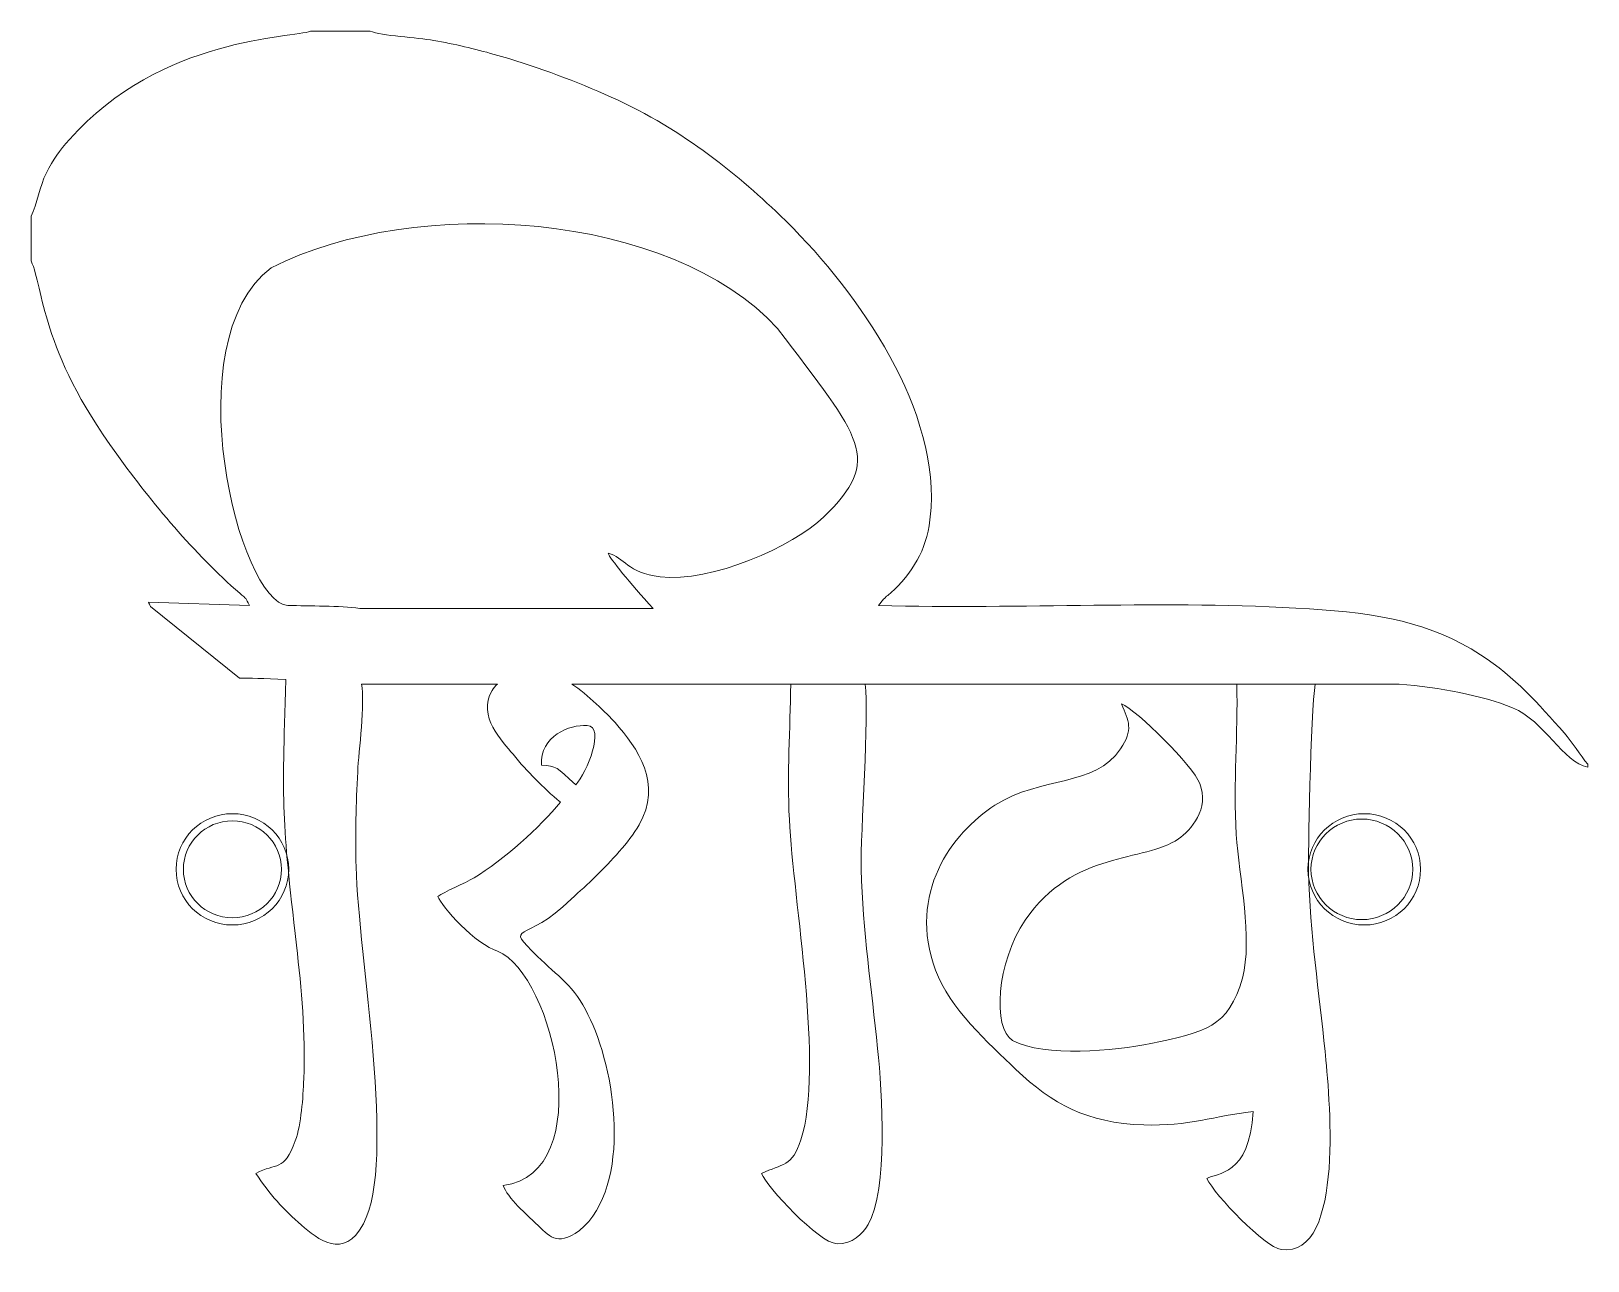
# Model space of a CAD drawing. Header units: millimetres. Extents: x 256 to 421, y 25 to 155.
import ezdxf

# ---------------------------------------------------------------- set-up
doc = ezdxf.new("R2010")
doc.units = ezdxf.units.MM
doc.header["$MEASUREMENT"] = 0
doc.layers.add('Layer 1', color=7, linetype='Continuous')

msp = doc.modelspace()

# ---------------------------------------------------------------- linework, layer by layer
at = {"layer": 'Layer 1', "color": 250, "lineweight": 9}
for points, knots in [([(401.404, 85.8986), (405.737, 85.507), (410.1356, 84.7257), (413.3992, 83.3891), (413.3992, 83.3891), (416.8296, 81.9842), (418.7349, 77.6041), (421.3991, 77.0797), (421.3991, 77.0797), (421.3991, 77.0797), (421.3991, 77.3928), (421.3991, 77.3928), (421.3991, 77.3928), (420.5791, 78.3398), (419.7249, 79.778), (418.9046, 80.697), (418.9046, 80.697), (416.065, 83.8783), (413.7725, 86.5585), (410.0145, 89.0076), (410.0145, 89.0076), (404.7694, 92.4259), (399.1675, 93.4234), (391.8652, 93.879), (391.8652, 93.879), (376.6649, 94.8272), (361.3385, 93.8218), (346.1714, 94.231), (346.1714, 94.231), (346.1714, 94.231), (346.7116, 94.905), (346.7116, 94.905), (346.7116, 94.905), (347.0697, 95.2839), (346.8937, 95.082), (347.2759, 95.4101), (347.2759, 95.4101), (347.7085, 95.7814), (347.8288, 95.8601), (348.2302, 96.2984), (348.2302, 96.2984), (350.4713, 98.7453), (351.536, 100.9174), (351.743, 104.6263), (351.743, 104.6263), (352.3745, 115.9399), (343.2734, 128.3991), (335.7187, 135.6215), (335.7187, 135.6215), (330.9057, 140.2228), (325.0388, 145.0461), (317.0922, 148.4834), (317.0922, 148.4834), (313.3496, 150.1023), (309.5805, 151.5329), (305.4174, 152.6938), (305.4174, 152.6938), (303.3206, 153.2785), (301.2143, 153.7876), (299.0133, 154.1724), (299.0133, 154.1724), (297.2958, 154.4726), (293.4213, 154.673), (292.2515, 155.1583), (292.2515, 155.1583), (292.2515, 155.1583), (285.9258, 155.1583), (285.9258, 155.1583), (285.9258, 155.1583), (284.1341, 154.4188), (270.1012, 154.6432), (260.3761, 143.6736), (260.3761, 143.6736), (259.2674, 142.423), (258.6676, 141.619), (257.892, 140.0698), (257.892, 140.0698), (257.2346, 138.7567), (256.9479, 136.8167), (256.2991, 135.5224), (256.2991, 135.5224), (256.2991, 135.5224), (256.2991, 130.7818), (256.2991, 130.7818), (256.2991, 130.7818), (257.6507, 127.7843), (257.2041, 121.5581), (265.3821, 110.2692), (265.3821, 110.2692), (269.1429, 105.0777), (273.5858, 99.7564), (278.4193, 95.5301), (278.4193, 95.5301), (279.1683, 94.8752), (279.045, 95.0978), (279.4461, 94.224), (279.4461, 94.224), (279.4461, 94.224), (268.7482, 94.5836), (268.7482, 94.5836), (268.7482, 94.5836), (268.8026, 94.4419), (268.87, 94.2949), (268.9486, 94.1435)], [0, 0, 0, 0, 0.03703704, 0.03703704, 0.03703704, 0.03703704, 0.07407407, 0.07407407, 0.07407407, 0.07407407, 0.11111111, 0.11111111, 0.11111111, 0.11111111, 0.14814815, 0.14814815, 0.14814815, 0.14814815, 0.18518519, 0.18518519, 0.18518519, 0.18518519, 0.22222222, 0.22222222, 0.22222222, 0.22222222, 0.25925926, 0.25925926, 0.25925926, 0.25925926, 0.2962963, 0.2962963, 0.2962963, 0.2962963, 0.33333333, 0.33333333, 0.33333333, 0.33333333, 0.37037037, 0.37037037, 0.37037037, 0.37037037, 0.40740741, 0.40740741, 0.40740741, 0.40740741, 0.44444444, 0.44444444, 0.44444444, 0.44444444, 0.48148148, 0.48148148, 0.48148148, 0.48148148, 0.51851852, 0.51851852, 0.51851852, 0.51851852, 0.55555556, 0.55555556, 0.55555556, 0.55555556, 0.59259259, 0.59259259, 0.59259259, 0.59259259, 0.62962963, 0.62962963, 0.62962963, 0.62962963, 0.66666667, 0.66666667, 0.66666667, 0.66666667, 0.7037037, 0.7037037, 0.7037037, 0.7037037, 0.74074074, 0.74074074, 0.74074074, 0.74074074, 0.77777778, 0.77777778, 0.77777778, 0.77777778, 0.81481481, 0.81481481, 0.81481481, 0.81481481, 0.85185185, 0.85185185, 0.85185185, 0.85185185, 0.88888889, 0.88888889, 0.88888889, 0.88888889, 0.92592593, 0.92592593, 0.92592593, 0.92592593, 1, 1, 1, 1]), ([(291.1582, 93.9213), (289.0379, 94.2339), (285.7962, 94.1475), (283.5358, 94.2444), (283.5358, 94.2444), (278.359, 94.4665), (271.4125, 122.2384), (281.758, 130.0656), (281.758, 130.0656), (297.1901, 137.8452), (324.0695, 136.0431), (335.4566, 123.6213), (335.4566, 123.6213), (344.3396, 111.8874), (346.691, 109.7899), (340.3684, 103.6372), (340.3684, 103.6372), (337.1561, 100.5113), (328.374, 96.6111), (323.0057, 97.27), (323.0057, 97.27), (319.5427, 97.695), (319.2067, 99.3356), (317.4992, 99.7802), (317.4992, 99.7802), (317.6686, 99.1982), (319.8201, 96.6157), (322.2606, 93.9213)], [0, 0, 0, 0, 0.125, 0.125, 0.125, 0.125, 0.25, 0.25, 0.25, 0.25, 0.375, 0.375, 0.375, 0.375, 0.5, 0.5, 0.5, 0.5, 0.625, 0.625, 0.625, 0.625, 0.75, 0.75, 0.75, 0.75, 1, 1, 1, 1]), ([(278.3967, 86.5324), (279.4658, 86.493), (280.9256, 86.5345), (283.3011, 86.3847), (283.3011, 86.3847), (282.8879, 72.5485), (282.8714, 71.9147), (284.4386, 58.1905), (284.4386, 58.1905), (284.9732, 53.5083), (285.4215, 48.845), (285.2197, 44.033), (285.2197, 44.033), (285.1354, 42.0216), (284.9408, 39.2103), (284.3171, 37.4628), (284.3171, 37.4628), (283.1046, 34.0654), (282.2884, 35.2049), (280.1402, 33.9792), (280.1402, 33.9792), (281.507, 31.8529), (283.1478, 30.0898), (284.9601, 28.5144), (284.9601, 28.5144), (286.6471, 27.048), (289.4583, 24.7159), (291.538, 28.6432), (291.538, 28.6432), (295.0855, 35.3422), (291.0084, 56.9807), (290.7593, 66.5191), (290.7593, 66.5191), (290.6711, 69.8942), (290.7627, 73.2189), (290.9312, 76.5795), (290.9312, 76.5795), (291.0452, 78.8528), (291.7292, 83.8806), (291.3375, 85.8986)], [0, 0, 0, 0, 0.09090909, 0.09090909, 0.09090909, 0.09090909, 0.18181818, 0.18181818, 0.18181818, 0.18181818, 0.27272727, 0.27272727, 0.27272727, 0.27272727, 0.36363636, 0.36363636, 0.36363636, 0.36363636, 0.45454545, 0.45454545, 0.45454545, 0.45454545, 0.54545455, 0.54545455, 0.54545455, 0.54545455, 0.63636364, 0.63636364, 0.63636364, 0.63636364, 0.72727273, 0.72727273, 0.72727273, 0.72727273, 0.81818182, 0.81818182, 0.81818182, 0.81818182, 1, 1, 1, 1]), ([(305.7475, 85.8986), (305.5213, 85.6943), (305.3291, 85.464), (305.1789, 85.2079), (305.1789, 85.2079), (303.5655, 82.4577), (306.2936, 79.8364), (307.4115, 78.4525), (307.4115, 78.4525), (308.9479, 76.5505), (310.5292, 74.9821), (312.4261, 73.3658), (312.4261, 73.3658), (310.3544, 70.7863), (306.2992, 67.1517), (303.2923, 65.3546), (303.2923, 65.3546), (302.3144, 64.7702), (300.0847, 63.8611), (299.4418, 63.373), (299.4418, 63.373), (299.772, 62.3592), (303.5286, 58.203), (305.7604, 57.5783), (305.7604, 57.5783), (311.8183, 55.0333), (316.4832, 33.9866), (306.3682, 32.7187), (306.3682, 32.7187), (306.7614, 31.4616), (308.995, 29.466), (309.8012, 28.7173), (309.8012, 28.7173), (311.2933, 27.3316), (311.9407, 26.1737), (314.4529, 27.9318), (314.4529, 27.9318), (320.1404, 32.6792), (318.2759, 45.179), (315.3559, 50.836), (315.3559, 50.836), (314.0058, 53.8282), (312.0768, 54.9391), (309.9932, 57.019), (309.9932, 57.019), (306.3153, 60.6915), (308.7182, 58.2566), (313.5891, 63.0833), (313.5891, 63.0833), (314.4722, 63.9585), (315.3291, 64.6343), (316.221, 65.5425), (316.221, 65.5425), (317.8204, 67.1713), (319.6349, 69.0072), (320.7807, 70.9826), (320.7807, 70.9826), (323.2614, 75.2594), (320.6258, 79.1402), (318.222, 81.8129), (318.222, 81.8129), (317.3621, 82.7689), (315.285, 84.8117), (313.6601, 85.8986)], [0, 0, 0, 0, 0.05882353, 0.05882353, 0.05882353, 0.05882353, 0.11764706, 0.11764706, 0.11764706, 0.11764706, 0.17647059, 0.17647059, 0.17647059, 0.17647059, 0.23529412, 0.23529412, 0.23529412, 0.23529412, 0.29411765, 0.29411765, 0.29411765, 0.29411765, 0.35294118, 0.35294118, 0.35294118, 0.35294118, 0.41176471, 0.41176471, 0.41176471, 0.41176471, 0.47058824, 0.47058824, 0.47058824, 0.47058824, 0.52941176, 0.52941176, 0.52941176, 0.52941176, 0.58823529, 0.58823529, 0.58823529, 0.58823529, 0.64705882, 0.64705882, 0.64705882, 0.64705882, 0.70588235, 0.70588235, 0.70588235, 0.70588235, 0.76470588, 0.76470588, 0.76470588, 0.76470588, 0.82352941, 0.82352941, 0.82352941, 0.82352941, 0.88235294, 0.88235294, 0.88235294, 0.88235294, 1, 1, 1, 1]), ([(336.8662, 85.8986), (336.7922, 81.0646), (336.4686, 76.452), (336.7105, 71.55), (336.7105, 71.55), (337.1427, 62.7896), (340.4165, 45.2815), (337.9382, 37.5465), (337.9382, 37.5465), (337.0272, 34.7032), (335.9743, 35.0413), (333.7579, 33.9792), (333.7579, 33.9792), (334.3173, 32.5938), (339.8011, 26.6126), (341.7664, 26.5385), (341.7664, 26.5385), (343.4275, 26.4758), (344.464, 27.5615), (345.0547, 28.5616), (345.0547, 28.5616), (347.2504, 32.2787), (346.546, 42.5115), (346.0736, 47.239), (346.0736, 47.239), (345.4308, 53.6716), (344.4935, 59.6663), (344.3324, 66.2584), (344.3324, 66.2584), (344.2387, 70.0923), (345.2077, 82.6885), (344.7407, 85.8986)], [0, 0, 0, 0, 0.11111111, 0.11111111, 0.11111111, 0.11111111, 0.22222222, 0.22222222, 0.22222222, 0.22222222, 0.33333333, 0.33333333, 0.33333333, 0.33333333, 0.44444444, 0.44444444, 0.44444444, 0.44444444, 0.55555556, 0.55555556, 0.55555556, 0.55555556, 0.66666667, 0.66666667, 0.66666667, 0.66666667, 0.77777778, 0.77777778, 0.77777778, 0.77777778, 1, 1, 1, 1]), ([(384.1663, 85.8986), (384.3041, 80.6239), (383.7809, 75.4399), (384.1171, 69.9549), (384.1171, 69.9549), (384.3954, 65.4137), (385.8959, 58.892), (384.7577, 54.7166), (384.7577, 54.7166), (383.3424, 49.5246), (380.7287, 48.9285), (375.0626, 47.7855), (375.0626, 47.7855), (371.1849, 47.0032), (363.8161, 46.2502), (360.3926, 48.1087), (360.3926, 48.1087), (358.2053, 49.2961), (358.7165, 56.4818), (361.7173, 60.8525), (361.7173, 60.8525), (366.8355, 68.307), (374.3674, 66.982), (377.97, 69.4659), (377.97, 69.4659), (379.2829, 70.3711), (381.3038, 72.6897), (380.2392, 75.3678), (380.2392, 75.3678), (379.5102, 77.2018), (373.6036, 83.159), (371.9295, 83.7885), (371.9295, 83.7885), (372.7366, 81.9643), (373.1925, 81.063), (371.8446, 79.0345), (371.8446, 79.0345), (369.0926, 74.8932), (363.4184, 76.2076), (358.5197, 73.0458), (358.5197, 73.0458), (353.8885, 70.0566), (349.2361, 63.7014), (352.2106, 55.542), (352.2106, 55.542), (353.6726, 51.5315), (357.8487, 47.7749), (360.7442, 45.024), (360.7442, 45.024), (364.6204, 41.3414), (368.2566, 39.3462), (374.3027, 39.1342), (374.3027, 39.1342), (379.0058, 38.9692), (381.8285, 40.0982), (385.8878, 40.5578), (385.8878, 40.5578), (385.5311, 33.6501), (381.9714, 34.0835), (381.0004, 33.4501), (381.0004, 33.4501), (381.8308, 31.6859), (387.1678, 26.1404), (388.8645, 25.9204), (388.8645, 25.9204), (395.7841, 25.0231), (393.9413, 42.7698), (393.5237, 46.9189), (393.5237, 46.9189), (392.891, 53.2057), (391.9469, 59.4438), (391.7664, 65.9936), (391.7664, 65.9936), (391.739, 66.9882), (391.9852, 83.043), (392.4902, 85.8986)], [0, 0, 0, 0, 0.05, 0.05, 0.05, 0.05, 0.1, 0.1, 0.1, 0.1, 0.15, 0.15, 0.15, 0.15, 0.2, 0.2, 0.2, 0.2, 0.25, 0.25, 0.25, 0.25, 0.3, 0.3, 0.3, 0.3, 0.35, 0.35, 0.35, 0.35, 0.4, 0.4, 0.4, 0.4, 0.45, 0.45, 0.45, 0.45, 0.5, 0.5, 0.5, 0.5, 0.55, 0.55, 0.55, 0.55, 0.6, 0.6, 0.6, 0.6, 0.65, 0.65, 0.65, 0.65, 0.7, 0.7, 0.7, 0.7, 0.75, 0.75, 0.75, 0.75, 0.8, 0.8, 0.8, 0.8, 0.85, 0.85, 0.85, 0.85, 0.9, 0.9, 0.9, 0.9, 1, 1, 1, 1]), ([(310.4297, 77.2911), (310.2649, 80.403), (313.4094, 81.6169), (315.2559, 81.5048), (315.2559, 81.5048), (317.2218, 81.3854), (315.2765, 76.5532), (314.0566, 75.2149), (314.0566, 75.2149), (311.9588, 77.1406), (312.0703, 77.1694), (310.4297, 77.2911)], [0, 0, 0, 0, 0.25, 0.25, 0.25, 0.25, 0.5, 0.5, 0.5, 0.5, 1, 1, 1, 1]), ([(283.6206, 66.248), (283.6206, 69.5087), (280.9461, 72.1521), (277.647, 72.1521), (277.647, 72.1521), (274.3479, 72.1521), (271.6734, 69.5088), (271.6734, 66.248), (271.6734, 66.248), (271.6734, 62.9873), (274.3479, 60.3439), (277.647, 60.3439), (277.647, 60.3439), (280.9461, 60.3439), (283.6206, 62.9872), (283.6206, 66.248)], [0, 0, 0, 0, 0.2, 0.2, 0.2, 0.2, 0.4, 0.4, 0.4, 0.4, 0.6, 0.6, 0.6, 0.6, 1, 1, 1, 1]), ([(283.6206, 66.248), (283.6206, 69.5087), (280.9461, 72.1521), (277.647, 72.1521), (277.647, 72.1521), (274.3479, 72.1521), (271.6734, 69.5088), (271.6734, 66.248), (271.6734, 66.248), (271.6734, 62.9873), (274.3479, 60.3439), (277.647, 60.3439), (277.647, 60.3439), (280.9461, 60.3439), (283.6206, 62.9872), (283.6206, 66.248)], [0, 0, 0, 0, 0.2, 0.2, 0.2, 0.2, 0.4, 0.4, 0.4, 0.4, 0.6, 0.6, 0.6, 0.6, 1, 1, 1, 1]), ([(283.6206, 66.248), (283.6206, 69.5087), (280.9461, 72.1521), (277.647, 72.1521), (277.647, 72.1521), (274.3479, 72.1521), (271.6734, 69.5088), (271.6734, 66.248), (271.6734, 66.248), (271.6734, 62.9873), (274.3479, 60.3439), (277.647, 60.3439), (277.647, 60.3439), (280.9461, 60.3439), (283.6206, 62.9872), (283.6206, 66.248)], [0, 0, 0, 0, 0.2, 0.2, 0.2, 0.2, 0.4, 0.4, 0.4, 0.4, 0.6, 0.6, 0.6, 0.6, 1, 1, 1, 1]), ([(283.6206, 66.248), (283.6206, 69.5087), (280.9461, 72.1521), (277.647, 72.1521), (277.647, 72.1521), (274.3479, 72.1521), (271.6734, 69.5088), (271.6734, 66.248), (271.6734, 66.248), (271.6734, 62.9873), (274.3479, 60.3439), (277.647, 60.3439), (277.647, 60.3439), (280.9461, 60.3439), (283.6206, 62.9872), (283.6206, 66.248)], [0, 0, 0, 0, 0.2, 0.2, 0.2, 0.2, 0.4, 0.4, 0.4, 0.4, 0.6, 0.6, 0.6, 0.6, 1, 1, 1, 1]), ([(283.6206, 66.248), (283.6206, 69.5087), (280.9461, 72.1521), (277.647, 72.1521), (277.647, 72.1521), (274.3479, 72.1521), (271.6734, 69.5088), (271.6734, 66.248), (271.6734, 66.248), (271.6734, 62.9873), (274.3479, 60.3439), (277.647, 60.3439), (277.647, 60.3439), (280.9461, 60.3439), (283.6206, 62.9872), (283.6206, 66.248)], [0, 0, 0, 0, 0.2, 0.2, 0.2, 0.2, 0.4, 0.4, 0.4, 0.4, 0.6, 0.6, 0.6, 0.6, 1, 1, 1, 1]), ([(283.6206, 66.248), (283.6206, 69.5087), (280.9461, 72.1521), (277.647, 72.1521), (277.647, 72.1521), (274.3479, 72.1521), (271.6734, 69.5088), (271.6734, 66.248), (271.6734, 66.248), (271.6734, 62.9873), (274.3479, 60.3439), (277.647, 60.3439), (277.647, 60.3439), (280.9461, 60.3439), (283.6206, 62.9872), (283.6206, 66.248)], [0, 0, 0, 0, 0.2, 0.2, 0.2, 0.2, 0.4, 0.4, 0.4, 0.4, 0.6, 0.6, 0.6, 0.6, 1, 1, 1, 1]), ([(283.6206, 66.248), (283.6206, 69.5087), (280.9461, 72.1521), (277.647, 72.1521), (277.647, 72.1521), (274.3479, 72.1521), (271.6734, 69.5088), (271.6734, 66.248), (271.6734, 66.248), (271.6734, 62.9873), (274.3479, 60.3439), (277.647, 60.3439), (277.647, 60.3439), (280.9461, 60.3439), (283.6206, 62.9872), (283.6206, 66.248)], [0, 0, 0, 0, 0.2, 0.2, 0.2, 0.2, 0.4, 0.4, 0.4, 0.4, 0.6, 0.6, 0.6, 0.6, 1, 1, 1, 1]), ([(283.6206, 66.248), (283.6206, 69.5087), (280.9461, 72.1521), (277.647, 72.1521), (277.647, 72.1521), (274.3479, 72.1521), (271.6734, 69.5088), (271.6734, 66.248), (271.6734, 66.248), (271.6734, 62.9873), (274.3479, 60.3439), (277.647, 60.3439), (277.647, 60.3439), (280.9461, 60.3439), (283.6206, 62.9872), (283.6206, 66.248)], [0, 0, 0, 0, 0.2, 0.2, 0.2, 0.2, 0.4, 0.4, 0.4, 0.4, 0.6, 0.6, 0.6, 0.6, 1, 1, 1, 1]), ([(283.6206, 66.248), (283.6206, 69.5087), (280.9461, 72.1521), (277.647, 72.1521), (277.647, 72.1521), (274.3479, 72.1521), (271.6734, 69.5088), (271.6734, 66.248), (271.6734, 66.248), (271.6734, 62.9873), (274.3479, 60.3439), (277.647, 60.3439), (277.647, 60.3439), (280.9461, 60.3439), (283.6206, 62.9872), (283.6206, 66.248)], [0, 0, 0, 0, 0.2, 0.2, 0.2, 0.2, 0.4, 0.4, 0.4, 0.4, 0.6, 0.6, 0.6, 0.6, 1, 1, 1, 1]), ([(283.6206, 66.248), (283.6206, 69.5087), (280.9461, 72.1521), (277.647, 72.1521), (277.647, 72.1521), (274.3479, 72.1521), (271.6734, 69.5088), (271.6734, 66.248), (271.6734, 66.248), (271.6734, 62.9873), (274.3479, 60.3439), (277.647, 60.3439), (277.647, 60.3439), (280.9461, 60.3439), (283.6206, 62.9872), (283.6206, 66.248)], [0, 0, 0, 0, 0.2, 0.2, 0.2, 0.2, 0.4, 0.4, 0.4, 0.4, 0.6, 0.6, 0.6, 0.6, 1, 1, 1, 1]), ([(283.6206, 66.248), (283.6206, 69.5087), (280.9461, 72.1521), (277.647, 72.1521), (277.647, 72.1521), (274.3479, 72.1521), (271.6734, 69.5088), (271.6734, 66.248), (271.6734, 66.248), (271.6734, 62.9873), (274.3479, 60.3439), (277.647, 60.3439), (277.647, 60.3439), (280.9461, 60.3439), (283.6206, 62.9872), (283.6206, 66.248)], [0, 0, 0, 0, 0.2, 0.2, 0.2, 0.2, 0.4, 0.4, 0.4, 0.4, 0.6, 0.6, 0.6, 0.6, 1, 1, 1, 1]), ([(283.6206, 66.248), (283.6206, 69.5087), (280.9461, 72.1521), (277.647, 72.1521), (277.647, 72.1521), (274.3479, 72.1521), (271.6734, 69.5088), (271.6734, 66.248), (271.6734, 66.248), (271.6734, 62.9873), (274.3479, 60.3439), (277.647, 60.3439), (277.647, 60.3439), (280.9461, 60.3439), (283.6206, 62.9872), (283.6206, 66.248)], [0, 0, 0, 0, 0.2, 0.2, 0.2, 0.2, 0.4, 0.4, 0.4, 0.4, 0.6, 0.6, 0.6, 0.6, 1, 1, 1, 1]), ([(283.6206, 66.248), (283.6206, 69.5087), (280.9461, 72.1521), (277.647, 72.1521), (277.647, 72.1521), (274.3479, 72.1521), (271.6734, 69.5087), (271.6734, 66.248), (271.6734, 66.248), (271.6734, 62.9873), (274.3479, 60.3439), (277.647, 60.3439), (277.647, 60.3439), (280.9461, 60.3439), (283.6206, 62.9872), (283.6206, 66.248)], [0, 0, 0, 0, 0.2, 0.2, 0.2, 0.2, 0.4, 0.4, 0.4, 0.4, 0.6, 0.6, 0.6, 0.6, 1, 1, 1, 1]), ([(283.6206, 66.248), (283.6206, 69.5087), (280.9461, 72.1521), (277.647, 72.1521), (277.647, 72.1521), (274.3479, 72.1521), (271.6734, 69.5087), (271.6734, 66.248), (271.6734, 66.248), (271.6734, 62.9873), (274.3479, 60.3439), (277.647, 60.3439), (277.647, 60.3439), (280.9461, 60.3439), (283.6206, 62.9872), (283.6206, 66.248)], [0, 0, 0, 0, 0.2, 0.2, 0.2, 0.2, 0.4, 0.4, 0.4, 0.4, 0.6, 0.6, 0.6, 0.6, 1, 1, 1, 1]), ([(283.6206, 66.248), (283.6206, 69.5087), (280.9461, 72.1521), (277.647, 72.1521), (277.647, 72.1521), (274.3479, 72.1521), (271.6734, 69.5087), (271.6734, 66.248), (271.6734, 66.248), (271.6734, 62.9873), (274.3479, 60.3439), (277.647, 60.3439), (277.647, 60.3439), (280.9461, 60.3439), (283.6206, 62.9872), (283.6206, 66.248)], [0, 0, 0, 0, 0.2, 0.2, 0.2, 0.2, 0.4, 0.4, 0.4, 0.4, 0.6, 0.6, 0.6, 0.6, 1, 1, 1, 1]), ([(283.6206, 66.248), (283.6206, 69.5087), (280.9461, 72.1521), (277.647, 72.1521), (277.647, 72.1521), (274.3479, 72.1521), (271.6734, 69.5087), (271.6734, 66.248), (271.6734, 66.248), (271.6734, 62.9873), (274.3479, 60.3439), (277.647, 60.3439), (277.647, 60.3439), (280.9461, 60.3439), (283.6206, 62.9872), (283.6206, 66.248)], [0, 0, 0, 0, 0.2, 0.2, 0.2, 0.2, 0.4, 0.4, 0.4, 0.4, 0.6, 0.6, 0.6, 0.6, 1, 1, 1, 1]), ([(283.6206, 66.248), (283.6206, 69.5087), (280.9461, 72.1521), (277.647, 72.1521), (277.647, 72.1521), (274.3479, 72.1521), (271.6734, 69.5087), (271.6734, 66.248), (271.6734, 66.248), (271.6734, 62.9873), (274.3479, 60.3439), (277.647, 60.3439), (277.647, 60.3439), (280.9461, 60.3439), (283.6206, 62.9872), (283.6206, 66.248)], [0, 0, 0, 0, 0.2, 0.2, 0.2, 0.2, 0.4, 0.4, 0.4, 0.4, 0.6, 0.6, 0.6, 0.6, 1, 1, 1, 1]), ([(283.6206, 66.248), (283.6206, 69.5087), (280.9461, 72.1521), (277.647, 72.1521), (277.647, 72.1521), (274.3479, 72.1521), (271.6734, 69.5087), (271.6734, 66.248), (271.6734, 66.248), (271.6734, 62.9873), (274.3479, 60.3439), (277.647, 60.3439), (277.647, 60.3439), (280.9461, 60.3439), (283.6206, 62.9872), (283.6206, 66.248)], [0, 0, 0, 0, 0.2, 0.2, 0.2, 0.2, 0.4, 0.4, 0.4, 0.4, 0.6, 0.6, 0.6, 0.6, 1, 1, 1, 1]), ([(283.6206, 66.248), (283.6206, 69.5087), (280.9461, 72.1521), (277.647, 72.1521), (277.647, 72.1521), (274.3479, 72.1521), (271.6734, 69.5087), (271.6734, 66.248), (271.6734, 66.248), (271.6734, 62.9873), (274.3479, 60.3439), (277.647, 60.3439), (277.647, 60.3439), (280.9461, 60.3439), (283.6206, 62.9872), (283.6206, 66.248)], [0, 0, 0, 0, 0.2, 0.2, 0.2, 0.2, 0.4, 0.4, 0.4, 0.4, 0.6, 0.6, 0.6, 0.6, 1, 1, 1, 1]), ([(283.6206, 66.248), (283.6206, 69.5087), (280.9461, 72.1521), (277.647, 72.1521), (277.647, 72.1521), (274.3479, 72.1521), (271.6734, 69.5087), (271.6734, 66.248), (271.6734, 66.248), (271.6734, 62.9873), (274.3479, 60.3439), (277.647, 60.3439), (277.647, 60.3439), (280.9461, 60.3439), (283.6206, 62.9872), (283.6206, 66.248)], [0, 0, 0, 0, 0.2, 0.2, 0.2, 0.2, 0.4, 0.4, 0.4, 0.4, 0.6, 0.6, 0.6, 0.6, 1, 1, 1, 1]), ([(283.6206, 66.248), (283.6206, 69.5087), (280.9461, 72.1521), (277.647, 72.1521), (277.647, 72.1521), (274.3479, 72.1521), (271.6734, 69.5087), (271.6734, 66.248), (271.6734, 66.248), (271.6734, 62.9873), (274.3479, 60.3439), (277.647, 60.3439), (277.647, 60.3439), (280.9461, 60.3439), (283.6206, 62.9872), (283.6206, 66.248)], [0, 0, 0, 0, 0.2, 0.2, 0.2, 0.2, 0.4, 0.4, 0.4, 0.4, 0.6, 0.6, 0.6, 0.6, 1, 1, 1, 1]), ([(282.85, 66.248), (282.85, 69.0881), (280.5205, 71.3905), (277.647, 71.3905), (277.647, 71.3905), (274.7735, 71.3905), (272.444, 69.0881), (272.444, 66.248), (272.444, 66.248), (272.444, 63.4079), (274.7734, 61.1055), (277.647, 61.1055), (277.647, 61.1055), (280.5205, 61.1055), (282.85, 63.4079), (282.85, 66.248)], [0, 0, 0, 0, 0.2, 0.2, 0.2, 0.2, 0.4, 0.4, 0.4, 0.4, 0.6, 0.6, 0.6, 0.6, 1, 1, 1, 1]), ([(282.85, 66.248), (282.85, 69.0881), (280.5205, 71.3905), (277.647, 71.3905), (277.647, 71.3905), (274.7735, 71.3905), (272.444, 69.0881), (272.444, 66.248), (272.444, 66.248), (272.444, 63.4079), (274.7734, 61.1055), (277.647, 61.1055), (277.647, 61.1055), (280.5205, 61.1055), (282.85, 63.4079), (282.85, 66.248)], [0, 0, 0, 0, 0.2, 0.2, 0.2, 0.2, 0.4, 0.4, 0.4, 0.4, 0.6, 0.6, 0.6, 0.6, 1, 1, 1, 1]), ([(282.85, 66.248), (282.85, 69.0881), (280.5205, 71.3905), (277.647, 71.3905), (277.647, 71.3905), (274.7735, 71.3905), (272.444, 69.0881), (272.444, 66.248), (272.444, 66.248), (272.444, 63.4079), (274.7734, 61.1055), (277.647, 61.1055), (277.647, 61.1055), (280.5205, 61.1055), (282.85, 63.4079), (282.85, 66.248)], [0, 0, 0, 0, 0.2, 0.2, 0.2, 0.2, 0.4, 0.4, 0.4, 0.4, 0.6, 0.6, 0.6, 0.6, 1, 1, 1, 1]), ([(282.85, 66.248), (282.85, 69.0881), (280.5205, 71.3905), (277.647, 71.3905), (277.647, 71.3905), (274.7735, 71.3905), (272.444, 69.0881), (272.444, 66.248), (272.444, 66.248), (272.444, 63.4079), (274.7734, 61.1055), (277.647, 61.1055), (277.647, 61.1055), (280.5205, 61.1055), (282.85, 63.4079), (282.85, 66.248)], [0, 0, 0, 0, 0.2, 0.2, 0.2, 0.2, 0.4, 0.4, 0.4, 0.4, 0.6, 0.6, 0.6, 0.6, 1, 1, 1, 1]), ([(282.85, 66.248), (282.85, 69.0881), (280.5205, 71.3905), (277.647, 71.3905), (277.647, 71.3905), (274.7735, 71.3905), (272.444, 69.0881), (272.444, 66.248), (272.444, 66.248), (272.444, 63.4079), (274.7734, 61.1055), (277.647, 61.1055), (277.647, 61.1055), (280.5205, 61.1055), (282.85, 63.4079), (282.85, 66.248)], [0, 0, 0, 0, 0.2, 0.2, 0.2, 0.2, 0.4, 0.4, 0.4, 0.4, 0.6, 0.6, 0.6, 0.6, 1, 1, 1, 1]), ([(282.85, 66.248), (282.85, 69.0881), (280.5205, 71.3905), (277.647, 71.3905), (277.647, 71.3905), (274.7735, 71.3905), (272.444, 69.0881), (272.444, 66.248), (272.444, 66.248), (272.444, 63.4079), (274.7734, 61.1055), (277.647, 61.1055), (277.647, 61.1055), (280.5205, 61.1055), (282.85, 63.4079), (282.85, 66.248)], [0, 0, 0, 0, 0.2, 0.2, 0.2, 0.2, 0.4, 0.4, 0.4, 0.4, 0.6, 0.6, 0.6, 0.6, 1, 1, 1, 1]), ([(282.85, 66.248), (282.85, 69.0881), (280.5205, 71.3905), (277.647, 71.3905), (277.647, 71.3905), (274.7735, 71.3905), (272.444, 69.0881), (272.444, 66.248), (272.444, 66.248), (272.444, 63.4079), (274.7734, 61.1055), (277.647, 61.1055), (277.647, 61.1055), (280.5205, 61.1055), (282.85, 63.4079), (282.85, 66.248)], [0, 0, 0, 0, 0.2, 0.2, 0.2, 0.2, 0.4, 0.4, 0.4, 0.4, 0.6, 0.6, 0.6, 0.6, 1, 1, 1, 1]), ([(282.85, 66.248), (282.85, 69.0881), (280.5205, 71.3905), (277.647, 71.3905), (277.647, 71.3905), (274.7735, 71.3905), (272.444, 69.0881), (272.444, 66.248), (272.444, 66.248), (272.444, 63.4079), (274.7734, 61.1055), (277.647, 61.1055), (277.647, 61.1055), (280.5205, 61.1055), (282.85, 63.4079), (282.85, 66.248)], [0, 0, 0, 0, 0.2, 0.2, 0.2, 0.2, 0.4, 0.4, 0.4, 0.4, 0.6, 0.6, 0.6, 0.6, 1, 1, 1, 1]), ([(282.85, 66.248), (282.85, 69.0881), (280.5205, 71.3905), (277.647, 71.3905), (277.647, 71.3905), (274.7735, 71.3905), (272.444, 69.0881), (272.444, 66.248), (272.444, 66.248), (272.444, 63.4079), (274.7734, 61.1055), (277.647, 61.1055), (277.647, 61.1055), (280.5205, 61.1055), (282.85, 63.4079), (282.85, 66.248)], [0, 0, 0, 0, 0.2, 0.2, 0.2, 0.2, 0.4, 0.4, 0.4, 0.4, 0.6, 0.6, 0.6, 0.6, 1, 1, 1, 1]), ([(282.85, 66.248), (282.85, 69.0881), (280.5205, 71.3905), (277.647, 71.3905), (277.647, 71.3905), (274.7735, 71.3905), (272.444, 69.0881), (272.444, 66.248), (272.444, 66.248), (272.444, 63.4079), (274.7734, 61.1055), (277.647, 61.1055), (277.647, 61.1055), (280.5205, 61.1055), (282.85, 63.4079), (282.85, 66.248)], [0, 0, 0, 0, 0.2, 0.2, 0.2, 0.2, 0.4, 0.4, 0.4, 0.4, 0.6, 0.6, 0.6, 0.6, 1, 1, 1, 1]), ([(282.85, 66.248), (282.85, 69.0881), (280.5205, 71.3905), (277.647, 71.3905), (277.647, 71.3905), (274.7735, 71.3905), (272.444, 69.0881), (272.444, 66.248), (272.444, 66.248), (272.444, 63.4079), (274.7734, 61.1055), (277.647, 61.1055), (277.647, 61.1055), (280.5205, 61.1055), (282.85, 63.4079), (282.85, 66.248)], [0, 0, 0, 0, 0.2, 0.2, 0.2, 0.2, 0.4, 0.4, 0.4, 0.4, 0.6, 0.6, 0.6, 0.6, 1, 1, 1, 1]), ([(282.85, 66.248), (282.85, 69.0881), (280.5205, 71.3905), (277.647, 71.3905), (277.647, 71.3905), (274.7735, 71.3905), (272.444, 69.0881), (272.444, 66.248), (272.444, 66.248), (272.444, 63.4079), (274.7734, 61.1055), (277.647, 61.1055), (277.647, 61.1055), (280.5205, 61.1055), (282.85, 63.4079), (282.85, 66.248)], [0, 0, 0, 0, 0.2, 0.2, 0.2, 0.2, 0.4, 0.4, 0.4, 0.4, 0.6, 0.6, 0.6, 0.6, 1, 1, 1, 1]), ([(282.85, 66.248), (282.85, 69.0881), (280.5205, 71.3905), (277.647, 71.3905), (277.647, 71.3905), (274.7735, 71.3905), (272.444, 69.0881), (272.444, 66.248), (272.444, 66.248), (272.444, 63.4079), (274.7734, 61.1055), (277.647, 61.1055), (277.647, 61.1055), (280.5205, 61.1055), (282.85, 63.4079), (282.85, 66.248)], [0, 0, 0, 0, 0.2, 0.2, 0.2, 0.2, 0.4, 0.4, 0.4, 0.4, 0.6, 0.6, 0.6, 0.6, 1, 1, 1, 1]), ([(282.85, 66.248), (282.85, 69.0881), (280.5205, 71.3905), (277.647, 71.3905), (277.647, 71.3905), (274.7735, 71.3905), (272.444, 69.0881), (272.444, 66.248), (272.444, 66.248), (272.444, 63.4079), (274.7734, 61.1055), (277.647, 61.1055), (277.647, 61.1055), (280.5205, 61.1055), (282.85, 63.4079), (282.85, 66.248)], [0, 0, 0, 0, 0.2, 0.2, 0.2, 0.2, 0.4, 0.4, 0.4, 0.4, 0.6, 0.6, 0.6, 0.6, 1, 1, 1, 1]), ([(282.85, 66.248), (282.85, 69.0881), (280.5205, 71.3905), (277.647, 71.3905), (277.647, 71.3905), (274.7735, 71.3905), (272.444, 69.0881), (272.444, 66.248), (272.444, 66.248), (272.444, 63.4079), (274.7734, 61.1055), (277.647, 61.1055), (277.647, 61.1055), (280.5205, 61.1055), (282.85, 63.4079), (282.85, 66.248)], [0, 0, 0, 0, 0.2, 0.2, 0.2, 0.2, 0.4, 0.4, 0.4, 0.4, 0.6, 0.6, 0.6, 0.6, 1, 1, 1, 1]), ([(282.85, 66.248), (282.85, 69.0881), (280.5205, 71.3905), (277.647, 71.3905), (277.647, 71.3905), (274.7735, 71.3905), (272.444, 69.0881), (272.444, 66.248), (272.444, 66.248), (272.444, 63.4079), (274.7734, 61.1055), (277.647, 61.1055), (277.647, 61.1055), (280.5205, 61.1055), (282.85, 63.4079), (282.85, 66.248)], [0, 0, 0, 0, 0.2, 0.2, 0.2, 0.2, 0.4, 0.4, 0.4, 0.4, 0.6, 0.6, 0.6, 0.6, 1, 1, 1, 1]), ([(282.85, 66.248), (282.85, 69.0881), (280.5205, 71.3905), (277.647, 71.3905), (277.647, 71.3905), (274.7735, 71.3905), (272.444, 69.0881), (272.444, 66.248), (272.444, 66.248), (272.444, 63.4079), (274.7734, 61.1055), (277.647, 61.1055), (277.647, 61.1055), (280.5205, 61.1055), (282.85, 63.4079), (282.85, 66.248)], [0, 0, 0, 0, 0.2, 0.2, 0.2, 0.2, 0.4, 0.4, 0.4, 0.4, 0.6, 0.6, 0.6, 0.6, 1, 1, 1, 1]), ([(282.85, 66.248), (282.85, 69.0881), (280.5205, 71.3905), (277.647, 71.3905), (277.647, 71.3905), (274.7735, 71.3905), (272.444, 69.0881), (272.444, 66.248), (272.444, 66.248), (272.444, 63.4079), (274.7734, 61.1055), (277.647, 61.1055), (277.647, 61.1055), (280.5205, 61.1055), (282.85, 63.4079), (282.85, 66.248)], [0, 0, 0, 0, 0.2, 0.2, 0.2, 0.2, 0.4, 0.4, 0.4, 0.4, 0.6, 0.6, 0.6, 0.6, 1, 1, 1, 1]), ([(282.85, 66.248), (282.85, 69.0881), (280.5205, 71.3905), (277.647, 71.3905), (277.647, 71.3905), (274.7735, 71.3905), (272.444, 69.0881), (272.444, 66.248), (272.444, 66.248), (272.444, 63.4079), (274.7734, 61.1055), (277.647, 61.1055), (277.647, 61.1055), (280.5205, 61.1055), (282.85, 63.4079), (282.85, 66.248)], [0, 0, 0, 0, 0.2, 0.2, 0.2, 0.2, 0.4, 0.4, 0.4, 0.4, 0.6, 0.6, 0.6, 0.6, 1, 1, 1, 1]), ([(282.85, 66.248), (282.85, 69.0881), (280.5205, 71.3905), (277.647, 71.3905), (277.647, 71.3905), (274.7735, 71.3905), (272.444, 69.0881), (272.444, 66.248), (272.444, 66.248), (272.444, 63.4079), (274.7734, 61.1055), (277.647, 61.1055), (277.647, 61.1055), (280.5205, 61.1055), (282.85, 63.4079), (282.85, 66.248)], [0, 0, 0, 0, 0.2, 0.2, 0.2, 0.2, 0.4, 0.4, 0.4, 0.4, 0.6, 0.6, 0.6, 0.6, 1, 1, 1, 1]), ([(282.85, 66.248), (282.85, 69.0881), (280.5205, 71.3905), (277.647, 71.3905), (277.647, 71.3905), (274.7735, 71.3905), (272.444, 69.0881), (272.444, 66.248), (272.444, 66.248), (272.444, 63.4079), (274.7734, 61.1055), (277.647, 61.1055), (277.647, 61.1055), (280.5205, 61.1055), (282.85, 63.4079), (282.85, 66.248)], [0, 0, 0, 0, 0.2, 0.2, 0.2, 0.2, 0.4, 0.4, 0.4, 0.4, 0.6, 0.6, 0.6, 0.6, 1, 1, 1, 1]), ([(403.657, 66.248), (403.657, 69.5087), (400.9825, 72.1521), (397.6834, 72.1521), (397.6834, 72.1521), (394.3843, 72.1521), (391.7098, 69.5088), (391.7098, 66.248), (391.7098, 66.248), (391.7098, 62.9873), (394.3843, 60.3439), (397.6834, 60.3439), (397.6834, 60.3439), (400.9825, 60.3439), (403.657, 62.9872), (403.657, 66.248)], [0, 0, 0, 0, 0.2, 0.2, 0.2, 0.2, 0.4, 0.4, 0.4, 0.4, 0.6, 0.6, 0.6, 0.6, 1, 1, 1, 1]), ([(403.657, 66.248), (403.657, 69.5087), (400.9825, 72.1521), (397.6834, 72.1521), (397.6834, 72.1521), (394.3843, 72.1521), (391.7098, 69.5088), (391.7098, 66.248), (391.7098, 66.248), (391.7098, 62.9873), (394.3843, 60.3439), (397.6834, 60.3439), (397.6834, 60.3439), (400.9825, 60.3439), (403.657, 62.9872), (403.657, 66.248)], [0, 0, 0, 0, 0.2, 0.2, 0.2, 0.2, 0.4, 0.4, 0.4, 0.4, 0.6, 0.6, 0.6, 0.6, 1, 1, 1, 1]), ([(403.657, 66.248), (403.657, 69.5087), (400.9825, 72.1521), (397.6834, 72.1521), (397.6834, 72.1521), (394.3843, 72.1521), (391.7098, 69.5088), (391.7098, 66.248), (391.7098, 66.248), (391.7098, 62.9873), (394.3843, 60.3439), (397.6834, 60.3439), (397.6834, 60.3439), (400.9825, 60.3439), (403.657, 62.9872), (403.657, 66.248)], [0, 0, 0, 0, 0.2, 0.2, 0.2, 0.2, 0.4, 0.4, 0.4, 0.4, 0.6, 0.6, 0.6, 0.6, 1, 1, 1, 1]), ([(403.657, 66.248), (403.657, 69.5087), (400.9825, 72.1521), (397.6834, 72.1521), (397.6834, 72.1521), (394.3843, 72.1521), (391.7098, 69.5088), (391.7098, 66.248), (391.7098, 66.248), (391.7098, 62.9873), (394.3843, 60.3439), (397.6834, 60.3439), (397.6834, 60.3439), (400.9825, 60.3439), (403.657, 62.9872), (403.657, 66.248)], [0, 0, 0, 0, 0.2, 0.2, 0.2, 0.2, 0.4, 0.4, 0.4, 0.4, 0.6, 0.6, 0.6, 0.6, 1, 1, 1, 1]), ([(403.657, 66.248), (403.657, 69.5087), (400.9825, 72.1521), (397.6834, 72.1521), (397.6834, 72.1521), (394.3843, 72.1521), (391.7098, 69.5088), (391.7098, 66.248), (391.7098, 66.248), (391.7098, 62.9873), (394.3843, 60.3439), (397.6834, 60.3439), (397.6834, 60.3439), (400.9825, 60.3439), (403.657, 62.9872), (403.657, 66.248)], [0, 0, 0, 0, 0.2, 0.2, 0.2, 0.2, 0.4, 0.4, 0.4, 0.4, 0.6, 0.6, 0.6, 0.6, 1, 1, 1, 1]), ([(403.657, 66.248), (403.657, 69.5087), (400.9825, 72.1521), (397.6834, 72.1521), (397.6834, 72.1521), (394.3843, 72.1521), (391.7098, 69.5088), (391.7098, 66.248), (391.7098, 66.248), (391.7098, 62.9873), (394.3843, 60.3439), (397.6834, 60.3439), (397.6834, 60.3439), (400.9825, 60.3439), (403.657, 62.9872), (403.657, 66.248)], [0, 0, 0, 0, 0.2, 0.2, 0.2, 0.2, 0.4, 0.4, 0.4, 0.4, 0.6, 0.6, 0.6, 0.6, 1, 1, 1, 1]), ([(403.657, 66.248), (403.657, 69.5087), (400.9825, 72.1521), (397.6834, 72.1521), (397.6834, 72.1521), (394.3843, 72.1521), (391.7098, 69.5088), (391.7098, 66.248), (391.7098, 66.248), (391.7098, 62.9873), (394.3843, 60.3439), (397.6834, 60.3439), (397.6834, 60.3439), (400.9825, 60.3439), (403.657, 62.9872), (403.657, 66.248)], [0, 0, 0, 0, 0.2, 0.2, 0.2, 0.2, 0.4, 0.4, 0.4, 0.4, 0.6, 0.6, 0.6, 0.6, 1, 1, 1, 1]), ([(403.657, 66.248), (403.657, 69.5087), (400.9825, 72.1521), (397.6834, 72.1521), (397.6834, 72.1521), (394.3843, 72.1521), (391.7098, 69.5088), (391.7098, 66.248), (391.7098, 66.248), (391.7098, 62.9873), (394.3843, 60.3439), (397.6834, 60.3439), (397.6834, 60.3439), (400.9825, 60.3439), (403.657, 62.9872), (403.657, 66.248)], [0, 0, 0, 0, 0.2, 0.2, 0.2, 0.2, 0.4, 0.4, 0.4, 0.4, 0.6, 0.6, 0.6, 0.6, 1, 1, 1, 1]), ([(403.657, 66.248), (403.657, 69.5087), (400.9825, 72.1521), (397.6834, 72.1521), (397.6834, 72.1521), (394.3843, 72.1521), (391.7098, 69.5088), (391.7098, 66.248), (391.7098, 66.248), (391.7098, 62.9873), (394.3843, 60.3439), (397.6834, 60.3439), (397.6834, 60.3439), (400.9825, 60.3439), (403.657, 62.9872), (403.657, 66.248)], [0, 0, 0, 0, 0.2, 0.2, 0.2, 0.2, 0.4, 0.4, 0.4, 0.4, 0.6, 0.6, 0.6, 0.6, 1, 1, 1, 1]), ([(403.657, 66.248), (403.657, 69.5087), (400.9825, 72.1521), (397.6834, 72.1521), (397.6834, 72.1521), (394.3843, 72.1521), (391.7098, 69.5088), (391.7098, 66.248), (391.7098, 66.248), (391.7098, 62.9873), (394.3843, 60.3439), (397.6834, 60.3439), (397.6834, 60.3439), (400.9825, 60.3439), (403.657, 62.9872), (403.657, 66.248)], [0, 0, 0, 0, 0.2, 0.2, 0.2, 0.2, 0.4, 0.4, 0.4, 0.4, 0.6, 0.6, 0.6, 0.6, 1, 1, 1, 1]), ([(403.657, 66.248), (403.657, 69.5087), (400.9825, 72.1521), (397.6834, 72.1521), (397.6834, 72.1521), (394.3843, 72.1521), (391.7098, 69.5088), (391.7098, 66.248), (391.7098, 66.248), (391.7098, 62.9873), (394.3843, 60.3439), (397.6834, 60.3439), (397.6834, 60.3439), (400.9825, 60.3439), (403.657, 62.9872), (403.657, 66.248)], [0, 0, 0, 0, 0.2, 0.2, 0.2, 0.2, 0.4, 0.4, 0.4, 0.4, 0.6, 0.6, 0.6, 0.6, 1, 1, 1, 1]), ([(403.657, 66.248), (403.657, 69.5087), (400.9825, 72.1521), (397.6834, 72.1521), (397.6834, 72.1521), (394.3843, 72.1521), (391.7098, 69.5088), (391.7098, 66.248), (391.7098, 66.248), (391.7098, 62.9873), (394.3843, 60.3439), (397.6834, 60.3439), (397.6834, 60.3439), (400.9825, 60.3439), (403.657, 62.9872), (403.657, 66.248)], [0, 0, 0, 0, 0.2, 0.2, 0.2, 0.2, 0.4, 0.4, 0.4, 0.4, 0.6, 0.6, 0.6, 0.6, 1, 1, 1, 1]), ([(403.657, 66.248), (403.657, 69.5087), (400.9825, 72.1521), (397.6834, 72.1521), (397.6834, 72.1521), (394.3843, 72.1521), (391.7098, 69.5087), (391.7098, 66.248), (391.7098, 66.248), (391.7098, 62.9873), (394.3843, 60.3439), (397.6834, 60.3439), (397.6834, 60.3439), (400.9825, 60.3439), (403.657, 62.9872), (403.657, 66.248)], [0, 0, 0, 0, 0.2, 0.2, 0.2, 0.2, 0.4, 0.4, 0.4, 0.4, 0.6, 0.6, 0.6, 0.6, 1, 1, 1, 1]), ([(403.657, 66.248), (403.657, 69.5087), (400.9825, 72.1521), (397.6834, 72.1521), (397.6834, 72.1521), (394.3843, 72.1521), (391.7098, 69.5087), (391.7098, 66.248), (391.7098, 66.248), (391.7098, 62.9873), (394.3843, 60.3439), (397.6834, 60.3439), (397.6834, 60.3439), (400.9825, 60.3439), (403.657, 62.9872), (403.657, 66.248)], [0, 0, 0, 0, 0.2, 0.2, 0.2, 0.2, 0.4, 0.4, 0.4, 0.4, 0.6, 0.6, 0.6, 0.6, 1, 1, 1, 1]), ([(403.657, 66.248), (403.657, 69.5087), (400.9825, 72.1521), (397.6834, 72.1521), (397.6834, 72.1521), (394.3843, 72.1521), (391.7098, 69.5087), (391.7098, 66.248), (391.7098, 66.248), (391.7098, 62.9873), (394.3843, 60.3439), (397.6834, 60.3439), (397.6834, 60.3439), (400.9825, 60.3439), (403.657, 62.9872), (403.657, 66.248)], [0, 0, 0, 0, 0.2, 0.2, 0.2, 0.2, 0.4, 0.4, 0.4, 0.4, 0.6, 0.6, 0.6, 0.6, 1, 1, 1, 1]), ([(403.657, 66.248), (403.657, 69.5087), (400.9825, 72.1521), (397.6834, 72.1521), (397.6834, 72.1521), (394.3843, 72.1521), (391.7098, 69.5087), (391.7098, 66.248), (391.7098, 66.248), (391.7098, 62.9873), (394.3843, 60.3439), (397.6834, 60.3439), (397.6834, 60.3439), (400.9825, 60.3439), (403.657, 62.9872), (403.657, 66.248)], [0, 0, 0, 0, 0.2, 0.2, 0.2, 0.2, 0.4, 0.4, 0.4, 0.4, 0.6, 0.6, 0.6, 0.6, 1, 1, 1, 1]), ([(403.657, 66.248), (403.657, 69.5087), (400.9825, 72.1521), (397.6834, 72.1521), (397.6834, 72.1521), (394.3843, 72.1521), (391.7098, 69.5087), (391.7098, 66.248), (391.7098, 66.248), (391.7098, 62.9873), (394.3843, 60.3439), (397.6834, 60.3439), (397.6834, 60.3439), (400.9825, 60.3439), (403.657, 62.9872), (403.657, 66.248)], [0, 0, 0, 0, 0.2, 0.2, 0.2, 0.2, 0.4, 0.4, 0.4, 0.4, 0.6, 0.6, 0.6, 0.6, 1, 1, 1, 1]), ([(403.657, 66.248), (403.657, 69.5087), (400.9825, 72.1521), (397.6834, 72.1521), (397.6834, 72.1521), (394.3843, 72.1521), (391.7098, 69.5087), (391.7098, 66.248), (391.7098, 66.248), (391.7098, 62.9873), (394.3843, 60.3439), (397.6834, 60.3439), (397.6834, 60.3439), (400.9825, 60.3439), (403.657, 62.9872), (403.657, 66.248)], [0, 0, 0, 0, 0.2, 0.2, 0.2, 0.2, 0.4, 0.4, 0.4, 0.4, 0.6, 0.6, 0.6, 0.6, 1, 1, 1, 1]), ([(403.657, 66.248), (403.657, 69.5087), (400.9825, 72.1521), (397.6834, 72.1521), (397.6834, 72.1521), (394.3843, 72.1521), (391.7098, 69.5087), (391.7098, 66.248), (391.7098, 66.248), (391.7098, 62.9873), (394.3843, 60.3439), (397.6834, 60.3439), (397.6834, 60.3439), (400.9825, 60.3439), (403.657, 62.9872), (403.657, 66.248)], [0, 0, 0, 0, 0.2, 0.2, 0.2, 0.2, 0.4, 0.4, 0.4, 0.4, 0.6, 0.6, 0.6, 0.6, 1, 1, 1, 1]), ([(403.657, 66.248), (403.657, 69.5087), (400.9825, 72.1521), (397.6834, 72.1521), (397.6834, 72.1521), (394.3843, 72.1521), (391.7098, 69.5087), (391.7098, 66.248), (391.7098, 66.248), (391.7098, 62.9873), (394.3843, 60.3439), (397.6834, 60.3439), (397.6834, 60.3439), (400.9825, 60.3439), (403.657, 62.9872), (403.657, 66.248)], [0, 0, 0, 0, 0.2, 0.2, 0.2, 0.2, 0.4, 0.4, 0.4, 0.4, 0.6, 0.6, 0.6, 0.6, 1, 1, 1, 1]), ([(403.657, 66.248), (403.657, 69.5087), (400.9825, 72.1521), (397.6834, 72.1521), (397.6834, 72.1521), (394.3843, 72.1521), (391.7098, 69.5087), (391.7098, 66.248), (391.7098, 66.248), (391.7098, 62.9873), (394.3843, 60.3439), (397.6834, 60.3439), (397.6834, 60.3439), (400.9825, 60.3439), (403.657, 62.9872), (403.657, 66.248)], [0, 0, 0, 0, 0.2, 0.2, 0.2, 0.2, 0.4, 0.4, 0.4, 0.4, 0.6, 0.6, 0.6, 0.6, 1, 1, 1, 1]), ([(402.8248, 66.248), (402.8248, 69.1931), (400.4092, 71.5806), (397.4294, 71.5806), (397.4294, 71.5806), (394.4496, 71.5806), (392.034, 69.1931), (392.034, 66.248), (392.034, 66.248), (392.034, 63.3029), (394.4496, 60.9154), (397.4294, 60.9154), (397.4294, 60.9154), (400.4092, 60.9154), (402.8248, 63.3029), (402.8248, 66.248)], [0, 0, 0, 0, 0.2, 0.2, 0.2, 0.2, 0.4, 0.4, 0.4, 0.4, 0.6, 0.6, 0.6, 0.6, 1, 1, 1, 1]), ([(402.8248, 66.248), (402.8248, 69.1931), (400.4092, 71.5806), (397.4294, 71.5806), (397.4294, 71.5806), (394.4496, 71.5806), (392.034, 69.1931), (392.034, 66.248), (392.034, 66.248), (392.034, 63.3029), (394.4496, 60.9154), (397.4294, 60.9154), (397.4294, 60.9154), (400.4092, 60.9154), (402.8248, 63.3029), (402.8248, 66.248)], [0, 0, 0, 0, 0.2, 0.2, 0.2, 0.2, 0.4, 0.4, 0.4, 0.4, 0.6, 0.6, 0.6, 0.6, 1, 1, 1, 1]), ([(402.8248, 66.248), (402.8248, 69.1931), (400.4092, 71.5806), (397.4294, 71.5806), (397.4294, 71.5806), (394.4496, 71.5806), (392.034, 69.1931), (392.034, 66.248), (392.034, 66.248), (392.034, 63.3029), (394.4496, 60.9154), (397.4294, 60.9154), (397.4294, 60.9154), (400.4092, 60.9154), (402.8248, 63.3029), (402.8248, 66.248)], [0, 0, 0, 0, 0.2, 0.2, 0.2, 0.2, 0.4, 0.4, 0.4, 0.4, 0.6, 0.6, 0.6, 0.6, 1, 1, 1, 1]), ([(402.8248, 66.248), (402.8248, 69.1931), (400.4092, 71.5806), (397.4294, 71.5806), (397.4294, 71.5806), (394.4496, 71.5806), (392.034, 69.1931), (392.034, 66.248), (392.034, 66.248), (392.034, 63.3029), (394.4496, 60.9154), (397.4294, 60.9154), (397.4294, 60.9154), (400.4092, 60.9154), (402.8248, 63.3029), (402.8248, 66.248)], [0, 0, 0, 0, 0.2, 0.2, 0.2, 0.2, 0.4, 0.4, 0.4, 0.4, 0.6, 0.6, 0.6, 0.6, 1, 1, 1, 1]), ([(402.8248, 66.248), (402.8248, 69.1931), (400.4092, 71.5806), (397.4294, 71.5806), (397.4294, 71.5806), (394.4496, 71.5806), (392.034, 69.1931), (392.034, 66.248), (392.034, 66.248), (392.034, 63.3029), (394.4496, 60.9154), (397.4294, 60.9154), (397.4294, 60.9154), (400.4092, 60.9154), (402.8248, 63.3029), (402.8248, 66.248)], [0, 0, 0, 0, 0.2, 0.2, 0.2, 0.2, 0.4, 0.4, 0.4, 0.4, 0.6, 0.6, 0.6, 0.6, 1, 1, 1, 1]), ([(402.8248, 66.248), (402.8248, 69.1931), (400.4092, 71.5806), (397.4294, 71.5806), (397.4294, 71.5806), (394.4496, 71.5806), (392.034, 69.1931), (392.034, 66.248), (392.034, 66.248), (392.034, 63.3029), (394.4496, 60.9154), (397.4294, 60.9154), (397.4294, 60.9154), (400.4092, 60.9154), (402.8248, 63.3029), (402.8248, 66.248)], [0, 0, 0, 0, 0.2, 0.2, 0.2, 0.2, 0.4, 0.4, 0.4, 0.4, 0.6, 0.6, 0.6, 0.6, 1, 1, 1, 1]), ([(402.8248, 66.248), (402.8248, 69.1931), (400.4092, 71.5806), (397.4294, 71.5806), (397.4294, 71.5806), (394.4496, 71.5806), (392.034, 69.1931), (392.034, 66.248), (392.034, 66.248), (392.034, 63.3029), (394.4496, 60.9154), (397.4294, 60.9154), (397.4294, 60.9154), (400.4092, 60.9154), (402.8248, 63.3029), (402.8248, 66.248)], [0, 0, 0, 0, 0.2, 0.2, 0.2, 0.2, 0.4, 0.4, 0.4, 0.4, 0.6, 0.6, 0.6, 0.6, 1, 1, 1, 1]), ([(402.8248, 66.248), (402.8248, 69.1931), (400.4092, 71.5806), (397.4294, 71.5806), (397.4294, 71.5806), (394.4496, 71.5806), (392.034, 69.1931), (392.034, 66.248), (392.034, 66.248), (392.034, 63.3029), (394.4496, 60.9154), (397.4294, 60.9154), (397.4294, 60.9154), (400.4092, 60.9154), (402.8248, 63.3029), (402.8248, 66.248)], [0, 0, 0, 0, 0.2, 0.2, 0.2, 0.2, 0.4, 0.4, 0.4, 0.4, 0.6, 0.6, 0.6, 0.6, 1, 1, 1, 1]), ([(402.8248, 66.248), (402.8248, 69.1931), (400.4092, 71.5806), (397.4294, 71.5806), (397.4294, 71.5806), (394.4496, 71.5806), (392.034, 69.1931), (392.034, 66.248), (392.034, 66.248), (392.034, 63.3029), (394.4496, 60.9154), (397.4294, 60.9154), (397.4294, 60.9154), (400.4092, 60.9154), (402.8248, 63.3029), (402.8248, 66.248)], [0, 0, 0, 0, 0.2, 0.2, 0.2, 0.2, 0.4, 0.4, 0.4, 0.4, 0.6, 0.6, 0.6, 0.6, 1, 1, 1, 1]), ([(402.8248, 66.248), (402.8248, 69.1931), (400.4092, 71.5806), (397.4294, 71.5806), (397.4294, 71.5806), (394.4496, 71.5806), (392.034, 69.1931), (392.034, 66.248), (392.034, 66.248), (392.034, 63.3029), (394.4496, 60.9154), (397.4294, 60.9154), (397.4294, 60.9154), (400.4092, 60.9154), (402.8248, 63.3029), (402.8248, 66.248)], [0, 0, 0, 0, 0.2, 0.2, 0.2, 0.2, 0.4, 0.4, 0.4, 0.4, 0.6, 0.6, 0.6, 0.6, 1, 1, 1, 1]), ([(402.8248, 66.248), (402.8248, 69.1931), (400.4092, 71.5806), (397.4294, 71.5806), (397.4294, 71.5806), (394.4496, 71.5806), (392.034, 69.1931), (392.034, 66.248), (392.034, 66.248), (392.034, 63.3029), (394.4496, 60.9154), (397.4294, 60.9154), (397.4294, 60.9154), (400.4092, 60.9154), (402.8248, 63.3029), (402.8248, 66.248)], [0, 0, 0, 0, 0.2, 0.2, 0.2, 0.2, 0.4, 0.4, 0.4, 0.4, 0.6, 0.6, 0.6, 0.6, 1, 1, 1, 1]), ([(402.8248, 66.248), (402.8248, 69.1931), (400.4092, 71.5806), (397.4294, 71.5806), (397.4294, 71.5806), (394.4496, 71.5806), (392.034, 69.1931), (392.034, 66.248), (392.034, 66.248), (392.034, 63.3029), (394.4496, 60.9154), (397.4294, 60.9154), (397.4294, 60.9154), (400.4092, 60.9154), (402.8248, 63.3029), (402.8248, 66.248)], [0, 0, 0, 0, 0.2, 0.2, 0.2, 0.2, 0.4, 0.4, 0.4, 0.4, 0.6, 0.6, 0.6, 0.6, 1, 1, 1, 1]), ([(402.8248, 66.248), (402.8248, 69.1931), (400.4092, 71.5806), (397.4294, 71.5806), (397.4294, 71.5806), (394.4496, 71.5806), (392.034, 69.1931), (392.034, 66.248), (392.034, 66.248), (392.034, 63.3029), (394.4496, 60.9154), (397.4294, 60.9154), (397.4294, 60.9154), (400.4092, 60.9154), (402.8248, 63.3029), (402.8248, 66.248)], [0, 0, 0, 0, 0.2, 0.2, 0.2, 0.2, 0.4, 0.4, 0.4, 0.4, 0.6, 0.6, 0.6, 0.6, 1, 1, 1, 1]), ([(402.8248, 66.248), (402.8248, 69.1931), (400.4092, 71.5806), (397.4294, 71.5806), (397.4294, 71.5806), (394.4496, 71.5806), (392.034, 69.1931), (392.034, 66.248), (392.034, 66.248), (392.034, 63.3029), (394.4496, 60.9154), (397.4294, 60.9154), (397.4294, 60.9154), (400.4092, 60.9154), (402.8248, 63.3029), (402.8248, 66.248)], [0, 0, 0, 0, 0.2, 0.2, 0.2, 0.2, 0.4, 0.4, 0.4, 0.4, 0.6, 0.6, 0.6, 0.6, 1, 1, 1, 1]), ([(402.8248, 66.248), (402.8248, 69.1931), (400.4092, 71.5806), (397.4294, 71.5806), (397.4294, 71.5806), (394.4496, 71.5806), (392.034, 69.1931), (392.034, 66.248), (392.034, 66.248), (392.034, 63.3029), (394.4496, 60.9154), (397.4294, 60.9154), (397.4294, 60.9154), (400.4092, 60.9154), (402.8248, 63.3029), (402.8248, 66.248)], [0, 0, 0, 0, 0.2, 0.2, 0.2, 0.2, 0.4, 0.4, 0.4, 0.4, 0.6, 0.6, 0.6, 0.6, 1, 1, 1, 1]), ([(402.8248, 66.248), (402.8248, 69.1931), (400.4092, 71.5806), (397.4294, 71.5806), (397.4294, 71.5806), (394.4496, 71.5806), (392.034, 69.1931), (392.034, 66.248), (392.034, 66.248), (392.034, 63.3029), (394.4496, 60.9154), (397.4294, 60.9154), (397.4294, 60.9154), (400.4092, 60.9154), (402.8248, 63.3029), (402.8248, 66.248)], [0, 0, 0, 0, 0.2, 0.2, 0.2, 0.2, 0.4, 0.4, 0.4, 0.4, 0.6, 0.6, 0.6, 0.6, 1, 1, 1, 1]), ([(402.8248, 66.248), (402.8248, 69.1931), (400.4092, 71.5806), (397.4294, 71.5806), (397.4294, 71.5806), (394.4496, 71.5806), (392.034, 69.1931), (392.034, 66.248), (392.034, 66.248), (392.034, 63.3029), (394.4496, 60.9154), (397.4294, 60.9154), (397.4294, 60.9154), (400.4092, 60.9154), (402.8248, 63.3029), (402.8248, 66.248)], [0, 0, 0, 0, 0.2, 0.2, 0.2, 0.2, 0.4, 0.4, 0.4, 0.4, 0.6, 0.6, 0.6, 0.6, 1, 1, 1, 1]), ([(402.8248, 66.248), (402.8248, 69.1931), (400.4092, 71.5806), (397.4294, 71.5806), (397.4294, 71.5806), (394.4496, 71.5806), (392.034, 69.1931), (392.034, 66.248), (392.034, 66.248), (392.034, 63.3029), (394.4496, 60.9154), (397.4294, 60.9154), (397.4294, 60.9154), (400.4092, 60.9154), (402.8248, 63.3029), (402.8248, 66.248)], [0, 0, 0, 0, 0.2, 0.2, 0.2, 0.2, 0.4, 0.4, 0.4, 0.4, 0.6, 0.6, 0.6, 0.6, 1, 1, 1, 1]), ([(402.8248, 66.248), (402.8248, 69.1931), (400.4092, 71.5806), (397.4294, 71.5806), (397.4294, 71.5806), (394.4496, 71.5806), (392.034, 69.1931), (392.034, 66.248), (392.034, 66.248), (392.034, 63.3029), (394.4496, 60.9154), (397.4294, 60.9154), (397.4294, 60.9154), (400.4092, 60.9154), (402.8248, 63.3029), (402.8248, 66.248)], [0, 0, 0, 0, 0.2, 0.2, 0.2, 0.2, 0.4, 0.4, 0.4, 0.4, 0.6, 0.6, 0.6, 0.6, 1, 1, 1, 1]), ([(402.8248, 66.248), (402.8248, 69.1931), (400.4092, 71.5806), (397.4294, 71.5806), (397.4294, 71.5806), (394.4496, 71.5806), (392.034, 69.1931), (392.034, 66.248), (392.034, 66.248), (392.034, 63.3029), (394.4496, 60.9154), (397.4294, 60.9154), (397.4294, 60.9154), (400.4092, 60.9154), (402.8248, 63.3029), (402.8248, 66.248)], [0, 0, 0, 0, 0.2, 0.2, 0.2, 0.2, 0.4, 0.4, 0.4, 0.4, 0.6, 0.6, 0.6, 0.6, 1, 1, 1, 1]), ([(402.8248, 66.248), (402.8248, 69.1931), (400.4092, 71.5806), (397.4294, 71.5806), (397.4294, 71.5806), (394.4496, 71.5806), (392.034, 69.1931), (392.034, 66.248), (392.034, 66.248), (392.034, 63.3029), (394.4496, 60.9154), (397.4294, 60.9154), (397.4294, 60.9154), (400.4092, 60.9154), (402.8248, 63.3029), (402.8248, 66.248)], [0, 0, 0, 0, 0.2, 0.2, 0.2, 0.2, 0.4, 0.4, 0.4, 0.4, 0.6, 0.6, 0.6, 0.6, 1, 1, 1, 1])]:
    msp.add_open_spline(points, degree=3, knots=knots, dxfattribs=at)
for points in [[(278.3967, 86.5324), (278.3967, 86.5324), (268.9486, 94.1435), (268.9486, 94.1435)], [(291.1582, 93.9213), (291.1582, 93.9213), (322.2606, 93.9213), (322.2606, 93.9213)], [(291.3375, 85.8986), (291.3375, 85.8986), (305.7475, 85.8986), (305.7475, 85.8986)], [(313.6601, 85.8986), (313.6601, 85.8986), (401.404, 85.8986), (401.404, 85.8986)], [(277.647, 72.1521), (277.647, 72.1521), (277.647, 72.1521), (277.647, 72.1521)], [(277.647, 71.3905), (277.647, 71.3905), (277.647, 71.3905), (277.647, 71.3905)], [(397.4294, 71.5806), (397.4294, 71.5806), (397.4294, 71.5806), (397.4294, 71.5806)], [(397.6834, 72.1521), (397.6834, 72.1521), (397.6834, 72.1521), (397.6834, 72.1521)], [(271.6734, 66.248), (271.6734, 66.248), (271.6734, 66.248), (271.6734, 66.248)], [(272.444, 66.248), (272.444, 66.248), (272.444, 66.248), (272.444, 66.248)], [(282.85, 66.248), (282.85, 66.248), (282.85, 66.248), (282.85, 66.248)], [(282.85, 66.248), (282.85, 66.248), (282.85, 66.248), (282.85, 66.248)], [(283.6206, 66.248), (283.6206, 66.248), (283.6206, 66.248), (283.6206, 66.248)], [(283.6206, 66.248), (283.6206, 66.248), (283.6206, 66.248), (283.6206, 66.248)], [(391.7098, 66.248), (391.7098, 66.248), (391.7098, 66.248), (391.7098, 66.248)], [(392.034, 66.248), (392.034, 66.248), (392.034, 66.248), (392.034, 66.248)], [(402.8248, 66.248), (402.8248, 66.248), (402.8248, 66.248), (402.8248, 66.248)], [(402.8248, 66.248), (402.8248, 66.248), (402.8248, 66.248), (402.8248, 66.248)], [(403.657, 66.248), (403.657, 66.248), (403.657, 66.248), (403.657, 66.248)], [(403.657, 66.248), (403.657, 66.248), (403.657, 66.248), (403.657, 66.248)], [(277.647, 61.1055), (277.647, 61.1055), (277.647, 61.1055), (277.647, 61.1055)], [(277.647, 60.3439), (277.647, 60.3439), (277.647, 60.3439), (277.647, 60.3439)], [(397.4294, 60.9154), (397.4294, 60.9154), (397.4294, 60.9154), (397.4294, 60.9154)], [(397.6834, 60.3439), (397.6834, 60.3439), (397.6834, 60.3439), (397.6834, 60.3439)]]:
    msp.add_open_spline(points, degree=3, dxfattribs=at)

doc.saveas('drawing.dxf')
